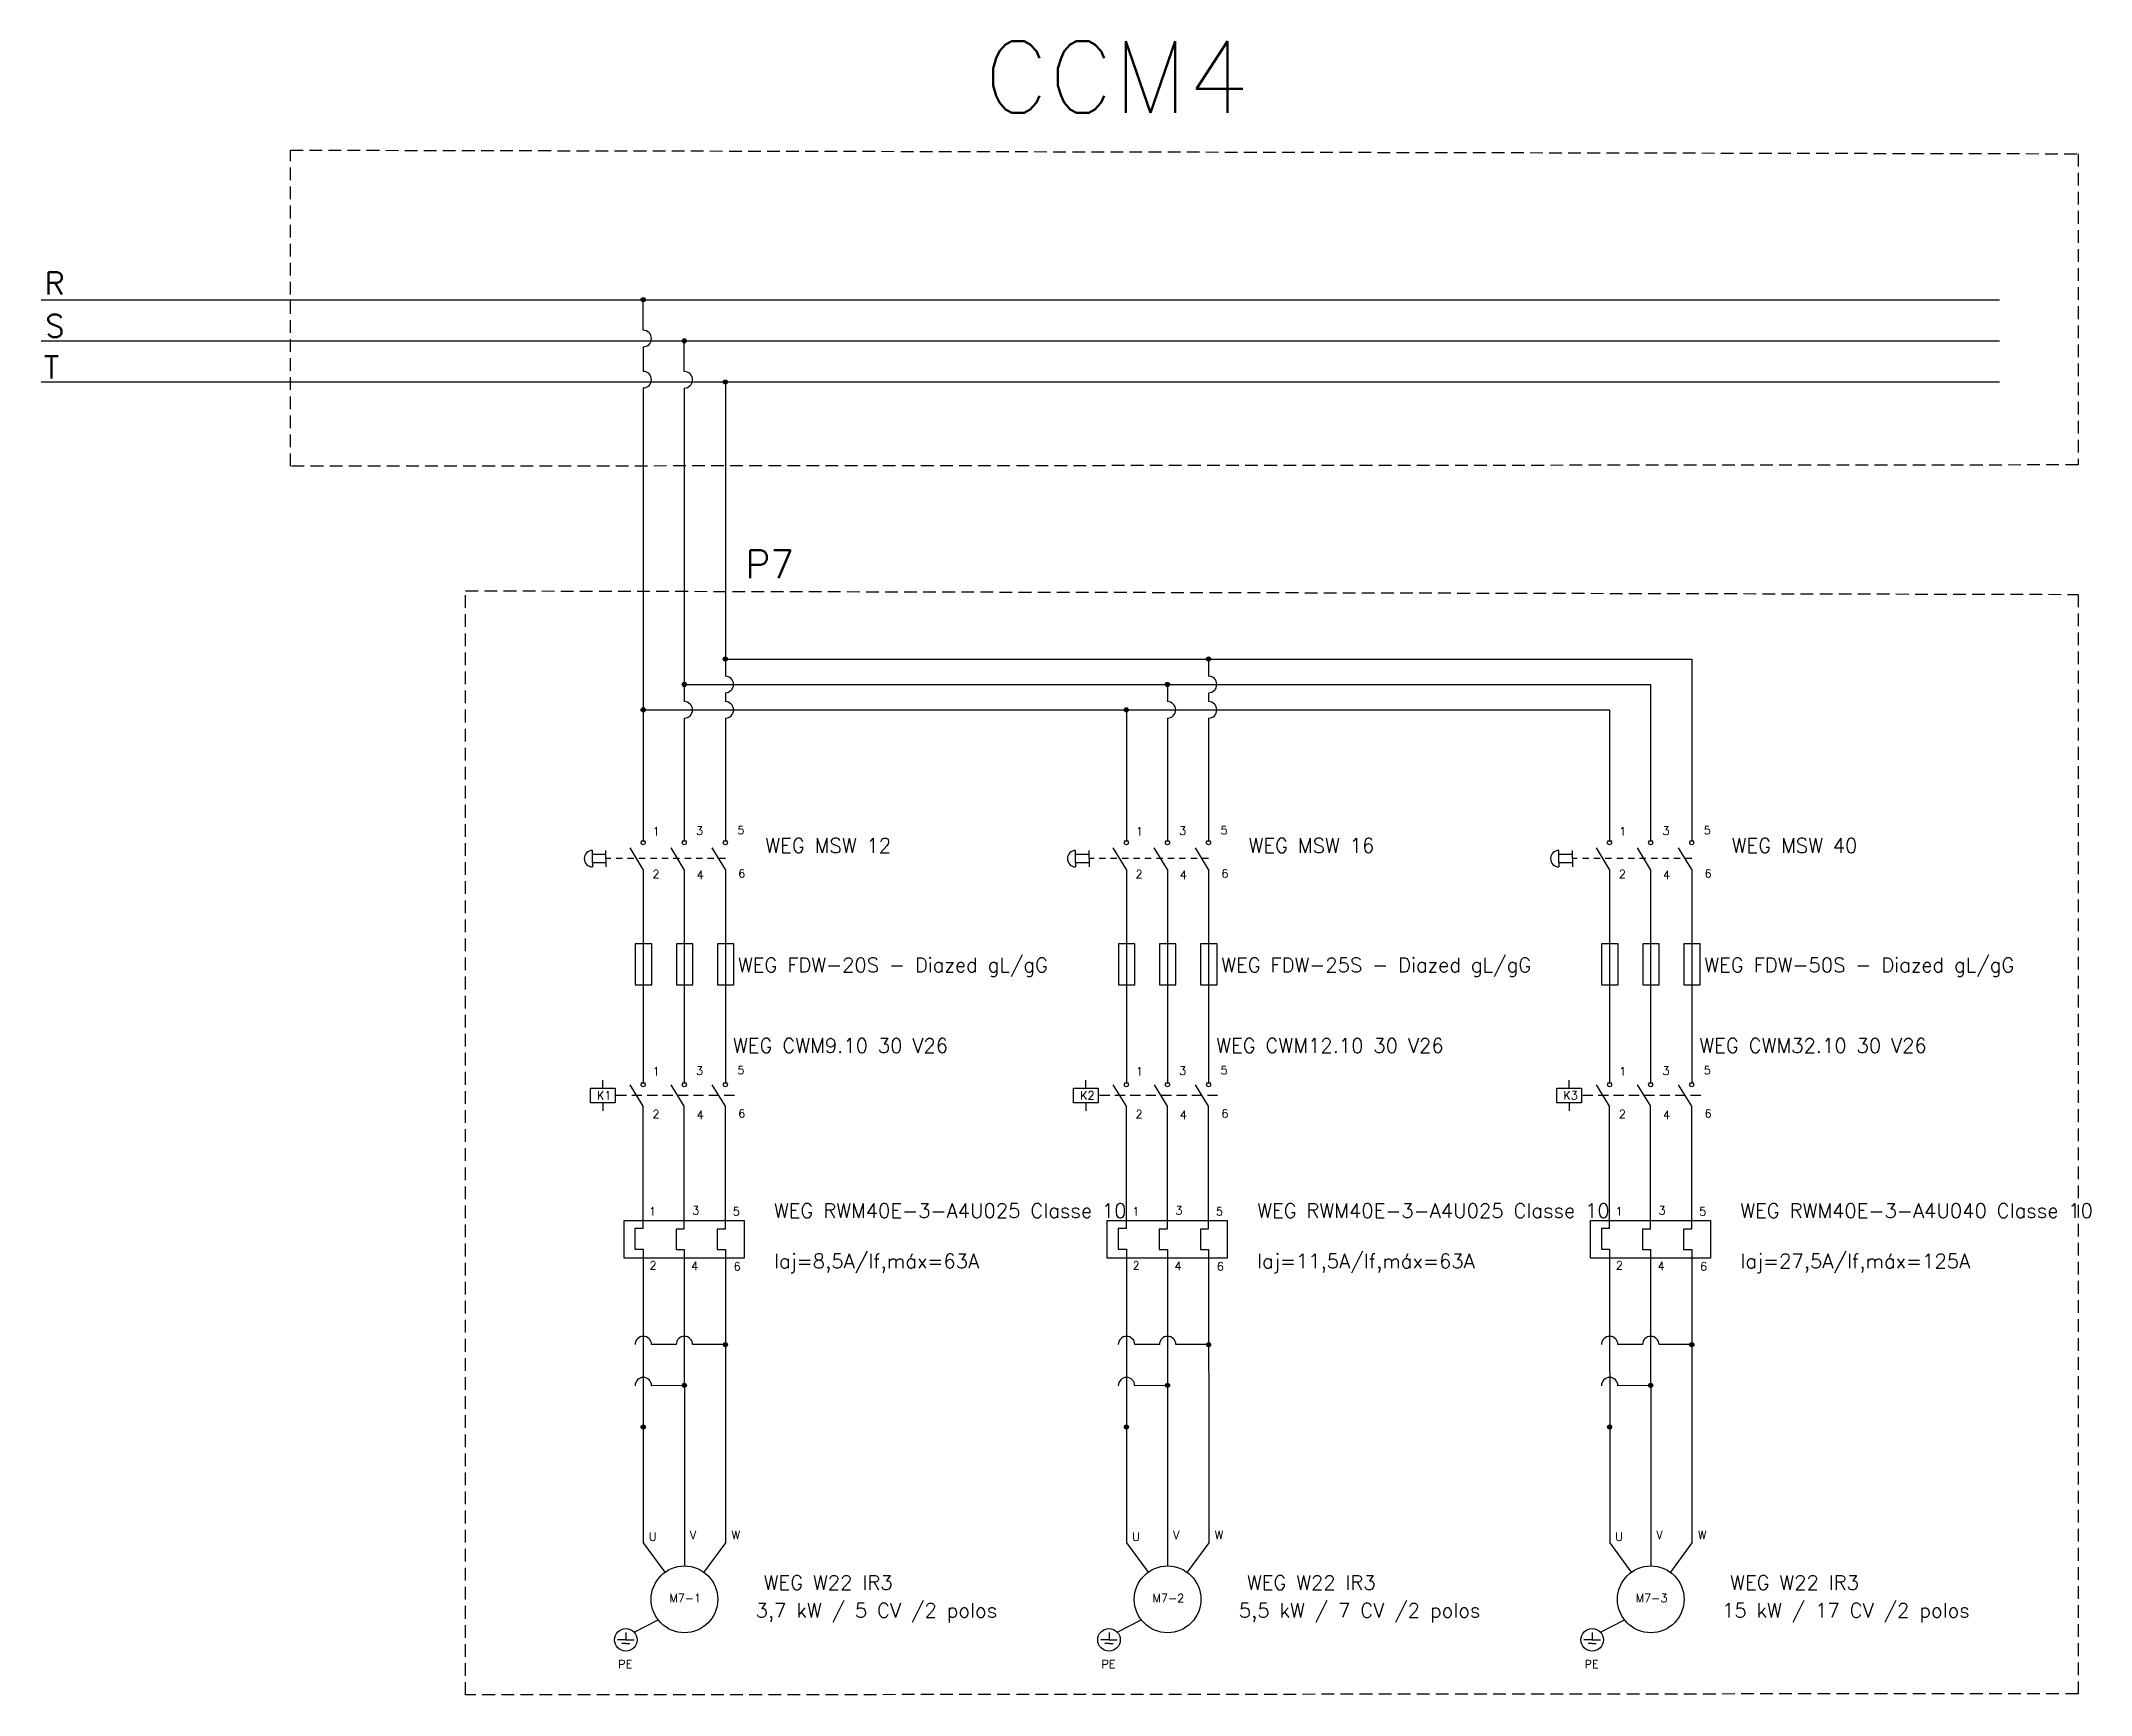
# Model space of a CAD drawing. Extents: x -646 to 641, y -139 to 322.
# Drawn here: x -0.47 to 39.83, y 8.22 to 40.74 of the extents above; entities that cross this region are included whole.
import ezdxf

# ---------------------------------------------------------------- set-up
doc = ezdxf.new("R2010")
doc.units = 0
doc.header["$MEASUREMENT"] = 0
doc.linetypes.add('DASHED2', pattern=[0.375, 0.25, -0.125])
doc.linetypes.add('HIDDEN', pattern=[0.375, 0.25, -0.125])
doc.layers.add('_COTAS', color=4, linetype='Continuous')
doc.layers.add('ELET_TRIFILAR_TEXTO', color=4, linetype='Continuous')
doc.layers.add('ELET_TRIFILAR_DESENHO', color=5, linetype='Continuous', plot=False)
doc.styles.add('ROMANS', font='romans')

msp = doc.modelspace()

# ---------------------------------------------------------------- texts
at = {"layer": 'ELET_TRIFILAR_TEXTO', "style": 'ROMANS'}
for s, height, p in [('CCM4', 1.4139, (18.069, 39.328)), ('P7', 0.5457, (13.377, 30.182)), ('WEG MSW 12', 0.2828, (13.77, 24.782)), ('WEG MSW 16', 0.2828, (23.27, 24.782)), ('WEG MSW 40', 0.2828, (32.77, 24.782)), ('WEG FDW-20S - Diazed gL/gG', 0.28277, (13.232, 22.434)), ('WEG FDW-25S - Diazed gL/gG', 0.28277, (22.732, 22.434)), ('WEG FDW-50S - Diazed gL/gG', 0.28277, (32.232, 22.434)), ('WEG CWM9.10 30 V26', 0.28277, (13.134, 20.849)), ('WEG CWM12.10 30 V26', 0.28277, (22.634, 20.849)), ('WEG CWM32.10 30 V26', 0.28277, (32.134, 20.849)), ('Iaj=8,5A/If,máx=63A', 0.28277, (13.939, 16.61)), ('Iaj=11,5A/If,máx=63A', 0.28277, (23.439, 16.61)), ('Iaj=27,5A/If,máx=125A', 0.28277, (32.939, 16.61)), ('WEG W22 IR3', 0.28277, (13.738, 10.29)), ('WEG W22 IR3', 0.28277, (23.238, 10.29)), ('WEG W22 IR3', 0.28277, (32.738, 10.29)), ('3,7 kW / 5 CV /2 polos', 0.28277, (13.579, 9.743)), ('5,5 kW / 7 CV /2 polos', 0.28277, (23.079, 9.743)), ('15 kW / 17 CV /2 polos', 0.28277, (32.579, 9.743))]:
    msp.add_text(s, height=height, dxfattribs=at).set_placement(p)
at = {"layer": 'ELET_TRIFILAR_TEXTO', "linetype": 'Continuous', "attachment_point": 1, "style": 'ROMANS'}
for s, width, heights, insert, char_height in [('R', 0.45782, [0.385], (-0.402, 36.197), 0.441), ('S', 0.45782, [0.385], (-0.387, 35.362), 0.441), ('T', 0.45782, [0.385], (-0.416, 34.545), 0.441), ('K1', 0.45782, [0.385], (10.459, 20.09), 0.1616), ('K2', 0.45782, [0.385], (19.959, 20.09), 0.1616), ('K3', 0.45782, [0.385], (29.459, 20.09), 0.1616), ('U', 0.45782, [0.385], (11.48, 11.412), 0.162), ('V', 0.45782, [0.385], (12.288, 11.445), 0.162), ('W', 0.45782, [0.385], (13.107, 11.445), 0.162), ('U', 0.45782, [0.385], (20.98, 11.412), 0.162), ('V', 0.45782, [0.385], (21.788, 11.445), 0.162), ('W', 0.45782, [0.385], (22.607, 11.445), 0.162), ('U', 0.45782, [0.385], (30.48, 11.412), 0.162), ('V', 0.45782, [0.385], (31.288, 11.445), 0.162), ('W', 0.45782, [0.385], (32.107, 11.445), 0.162), ('M7-1', 0.51858, [0.563], (11.883, 10.206), 0.1616), ('M7-2', 0.51858, [0.563], (21.383, 10.206), 0.1616), ('M7-3', 0.51858, [0.563], (30.883, 10.206), 0.1616), ('PE', 0.45782, [0.385], (10.878, 8.907), 0.1616), ('PE', 0.45782, [0.385], (20.378, 8.907), 0.1616), ('PE', 0.45782, [0.385], (29.878, 8.907), 0.1616)]:
    msp.add_mtext_dynamic_manual_height_columns(s, width=width, gutter_width=2.793, heights=heights, dxfattribs=dict(at, insert=insert, char_height=char_height))
at = {"layer": 'ELET_TRIFILAR_TEXTO', "linetype": 'Continuous', "char_height": 0.28277, "width": 7.6, "attachment_point": 1, "style": 'ROMANS'}
for s, insert in [('WEG RWM40E-3-A4U025 Classe 10', (13.939, 17.885)), ('WEG RWM40E-3-A4U025 Classe 10', (23.439, 17.885)), ('WEG RWM40E-3-A4U040 Classe 10', (32.939, 17.885))]:
    msp.add_mtext(s, dxfattribs=dict(at, insert=insert))

# ---------------------------------------------------------------- blocks, each defined once
blk = doc.blocks.new('Contator')
at = {"layer": 'ELET_TRIFILAR_DESENHO', "linetype": 'Continuous'}
for p, q in [((150.054, 111.998), (150.054, 112.198)), ((151.04, 111.562), (150.721, 112.083)), ((150.99, 112.133), (151.091, 112.133)), ((152.04, 111.562), (151.721, 112.083)), ((151.99, 112.133), (152.091, 112.133)), ((153.04, 111.562), (152.721, 112.083)), ((152.99, 112.133), (153.091, 112.133)), ((150.054, 111.646), (150.054, 111.446))]:
    blk.add_line(p, q, dxfattribs=at)
at = {"layer": 'ELET_TRIFILAR_DESENHO', "linetype": 'DASHED2'}
blk.add_line((153.26, 111.822), (150.354, 111.822), dxfattribs=at)
at = {"layer": 'ELET_TRIFILAR_DESENHO', "linetype": 'Continuous'}
blk.add_lwpolyline([(149.754, 111.998), (150.354, 111.998), (150.354, 111.646), (149.754, 111.646)], close=True, dxfattribs=at)
for centre in [(151.04, 112.083), (152.04, 112.083), (153.04, 112.083)]:
    blk.add_circle(centre, 0.05, dxfattribs=at)
blk = doc.blocks.new('Rele Termico')
at = {"layer": 'ELET_TRIFILAR_DESENHO', "linetype": 'Continuous'}
for p, q in [((151.04, 108.823), (150.84, 108.823)), ((150.84, 108.823), (150.84, 108.323)), ((152.04, 108.811), (151.84, 108.811)), ((151.84, 108.811), (151.84, 108.311)), ((153.04, 108.811), (152.84, 108.811)), ((152.84, 108.811), (152.84, 108.311)), ((150.84, 108.323), (151.04, 108.323)), ((151.84, 108.311), (152.04, 108.311)), ((152.84, 108.311), (153.04, 108.311))]:
    blk.add_line(p, q, dxfattribs=at)
blk.add_lwpolyline([(150.573, 109.022), (153.495, 109.022), (153.495, 108.102), (150.573, 108.102)], close=True, dxfattribs=at)
blk = doc.blocks.new('Nome - Contatos')
at = {"layer": 'ELET_TRIFILAR_TEXTO', "linetype": 'Continuous', "char_height": 0.2, "attachment_point": 1, "style": 'ROMANS'}
for s, insert in [('1', (142.46, 124.177)), ('3', (143.513, 124.19)), ('5', (144.518, 124.204)), ('2', (142.451, 123.136)), ('4', (143.528, 123.114)), ('6', (144.54, 123.15))]:
    blk.add_mtext_dynamic_manual_height_columns(s, width=0.31166, gutter_width=1.901, heights=[0.262], dxfattribs=dict(at, insert=insert))
blk = doc.blocks.new('Nome - Termico')
at = {"layer": 'ELET_TRIFILAR_TEXTO', "linetype": 'Continuous', "char_height": 0.2, "attachment_point": 1, "style": 'ROMANS'}
for s, insert in [('3', (150.822, 110.762)), ('1', (149.774, 110.74)), ('5', (151.809, 110.74)), ('2', (149.782, 109.425)), ('4', (150.799, 109.41)), ('6', (151.832, 109.402))]:
    blk.add_mtext_dynamic_manual_height_columns(s, width=0.31166, gutter_width=1.901, heights=[0.262], dxfattribs=dict(at, insert=insert))
blk = doc.blocks.new('Fusíveis')
at = {"layer": 'ELET_TRIFILAR_DESENHO', "linetype": 'Continuous'}
for p, q in [((143.684, 121.383), (143.484, 121.383)), ((143.484, 121.383), (143.484, 120.383)), ((143.884, 121.383), (143.684, 121.383)), ((143.884, 120.383), (143.884, 121.383)), ((144.684, 121.383), (144.484, 121.383)), ((144.484, 121.383), (144.484, 120.383)), ((144.884, 121.383), (144.684, 121.383)), ((144.884, 120.383), (144.884, 121.383)), ((145.684, 121.383), (145.484, 121.383)), ((145.484, 121.383), (145.484, 120.383)), ((145.884, 121.383), (145.684, 121.383)), ((145.884, 120.383), (145.884, 121.383)), ((143.484, 120.383), (143.884, 120.383)), ((144.484, 120.383), (144.884, 120.383)), ((145.484, 120.383), (145.884, 120.383))]:
    blk.add_line(p, q, dxfattribs=at)

# ---------------------------------------------------------------- hatches: boundary and pattern name
at = {"layer": 'ELET_TRIFILAR_DESENHO', "linetype": 'Continuous'}
h = msp.add_hatch(color=256, dxfattribs=at)
h.dxf.hatch_style = 1
h.paths.add_polyline_path([(11.41, 35.654, 1), (11.329, 35.654, 1)])
h = msp.add_hatch(color=256, dxfattribs=at)
h.dxf.hatch_style = 1
h.paths.add_polyline_path([(12.218, 34.846, 1), (12.137, 34.846, 1)])
h = msp.add_hatch(color=256, dxfattribs=at)
h.dxf.hatch_style = 1
h.paths.add_polyline_path([(12.944, 34.035), (13.025, 34.035, 1)])
h.paths.add_polyline_path([(12.984, 34.035), (12.984, 33.995, 0.414214), (13.025, 34.035)])
h.paths.add_polyline_path([(12.984, 33.995), (12.984, 34.035), (12.944, 34.035, 0.414214)])
h = msp.add_hatch(color=256, dxfattribs=at)
h.dxf.hatch_style = 1
h.paths.add_polyline_path([(13.025, 28.59, 1), (12.944, 28.59, 1)])
h = msp.add_hatch(color=256, dxfattribs=at)
h.dxf.hatch_style = 1
h.paths.add_polyline_path([(22.525, 28.59, 1), (22.444, 28.59, 1)])
h = msp.add_hatch(color=256, dxfattribs=at)
h.dxf.hatch_style = 1
h.paths.add_polyline_path([(12.217, 28.09, 1), (12.136, 28.09, 1)])
h = msp.add_hatch(color=256, dxfattribs=at)
h.dxf.hatch_style = 1
h.paths.add_polyline_path([(21.717, 28.09, 1), (21.636, 28.09, 1)])
h = msp.add_hatch(color=256, dxfattribs=at)
h.dxf.hatch_style = 1
h.paths.add_polyline_path([(11.41, 27.59, 1), (11.329, 27.59, 1)])
h = msp.add_hatch(color=256, dxfattribs=at)
h.dxf.hatch_style = 1
h.paths.add_polyline_path([(20.91, 27.59, 1), (20.829, 27.59, 1)])
h = msp.add_hatch(color=256, dxfattribs=at)
h.dxf.hatch_style = 1
h.paths.add_polyline_path([(12.945, 15.11, -1), (13.025, 15.11, -1)])
h = msp.add_hatch(color=256, dxfattribs=at)
h.dxf.hatch_style = 1
h.paths.add_polyline_path([(22.445, 15.11, -1), (22.525, 15.11, -1)])
h = msp.add_hatch(color=256, dxfattribs=at)
h.dxf.hatch_style = 1
h.paths.add_polyline_path([(31.945, 15.11, -1), (32.025, 15.11, -1)])
h = msp.add_hatch(color=256, dxfattribs=at)
h.dxf.hatch_style = 1
h.paths.add_polyline_path([(12.217, 14.308, 1), (12.136, 14.308, 1)])
h = msp.add_hatch(color=256, dxfattribs=at)
h.dxf.hatch_style = 1
h.paths.add_polyline_path([(21.717, 14.308, 1), (21.636, 14.308, 1)])
h = msp.add_hatch(color=256, dxfattribs=at)
h.dxf.hatch_style = 1
h.paths.add_polyline_path([(31.217, 14.308, 1), (31.136, 14.308, 1)])
h = msp.add_hatch(color=256, dxfattribs=at)
h.dxf.hatch_style = 1
h.paths.add_polyline_path([(11.409, 13.491, 1), (11.328, 13.491, 1)])
h = msp.add_hatch(color=256, dxfattribs=at)
h.dxf.hatch_style = 1
h.paths.add_polyline_path([(20.909, 13.491, 1), (20.828, 13.491, 1)])
h = msp.add_hatch(color=256, dxfattribs=at)
h.dxf.hatch_style = 1
h.paths.add_polyline_path([(30.409, 13.491, 1), (30.328, 13.491, 1)])

# ---------------------------------------------------------------- linework, layer by layer
for p, q in [((-0.471, 35.654), (6.938, 35.654)), ((6.938, 35.654), (38.034, 35.654)), ((11.369, 35.052), (11.369, 35.654)), ((-0.471, 34.846), (6.374, 34.846)), ((6.374, 34.846), (38.034, 34.846)), ((11.369, 34.729), (11.369, 34.245)), ((12.177, 34.242), (12.176, 34.846)), ((-0.471, 34.038), (6.938, 34.038)), ((6.938, 34.038), (38.034, 34.038)), ((11.369, 33.921), (11.369, 29.177)), ((12.177, 33.919), (12.177, 29.156)), ((12.985, 34.038), (12.985, 29.177)), ((11.369, 29.178), (11.369, 25.019)), ((12.176, 29.178), (12.176, 27.751)), ((12.984, 29.178), (12.984, 28.251)), ((12.984, 28.59), (31.984, 28.59)), ((22.484, 28.59), (22.484, 28.251)), ((31.984, 28.59), (31.984, 25.019)), ((12.176, 28.09), (31.176, 28.09)), ((12.984, 27.928), (12.984, 27.751)), ((21.676, 28.09), (21.676, 27.751)), ((22.484, 27.928), (22.484, 27.751)), ((31.176, 28.09), (31.176, 25.019)), ((11.369, 27.59), (30.369, 27.59)), ((12.176, 27.428), (12.176, 25.019)), ((12.984, 27.428), (12.984, 25.019)), ((20.869, 27.59), (20.869, 25.019)), ((21.676, 27.428), (21.676, 25.019)), ((22.484, 27.428), (22.484, 25.019)), ((30.369, 27.59), (30.369, 25.019)), ((11.328, 25.018), (11.41, 25.018)), ((12.136, 25.018), (12.217, 25.018)), ((12.944, 25.018), (13.025, 25.018)), ((20.828, 25.018), (20.91, 25.018)), ((21.636, 25.018), (21.717, 25.018)), ((22.444, 25.018), (22.525, 25.018)), ((30.328, 25.018), (30.41, 25.018)), ((31.136, 25.018), (31.217, 25.018)), ((31.944, 25.018), (32.025, 25.018)), ((11.368, 24.454), (11.111, 24.875)), ((12.176, 24.454), (11.918, 24.875)), ((12.984, 24.454), (12.726, 24.875)), ((20.868, 24.454), (20.611, 24.875)), ((21.676, 24.454), (21.418, 24.875)), ((22.484, 24.454), (22.226, 24.875)), ((30.368, 24.454), (30.111, 24.875)), ((31.176, 24.454), (30.918, 24.875)), ((31.984, 24.454), (31.726, 24.875)), ((11.368, 24.454), (11.368, 20.259)), ((12.176, 24.454), (12.176, 20.259)), ((12.984, 24.454), (12.984, 20.259)), ((20.868, 24.454), (20.868, 20.259)), ((21.676, 24.454), (21.676, 20.259)), ((22.484, 24.454), (22.484, 20.259)), ((30.368, 24.454), (30.368, 20.259)), ((31.176, 24.454), (31.176, 20.259)), ((31.984, 24.454), (31.984, 20.259)), ((12.176, 17.386), (12.176, 19.798)), ((12.984, 17.386), (12.984, 19.798)), ((21.676, 17.386), (21.676, 19.798)), ((22.484, 17.386), (22.484, 19.798)), ((31.176, 17.386), (31.176, 19.798)), ((31.984, 17.386), (31.984, 19.798)), ((11.368, 16.987), (11.371, 12.157)), ((12.176, 16.977), (12.179, 11.7)), ((12.984, 16.977), (12.987, 12.157)), ((20.868, 16.987), (20.871, 12.157)), ((21.676, 16.977), (21.679, 11.7)), ((22.484, 16.977), (22.487, 12.157)), ((30.368, 16.987), (30.371, 12.157)), ((31.176, 16.977), (31.179, 11.7)), ((31.984, 16.977), (31.987, 12.157)), ((11.371, 12.157), (11.371, 11.214)), ((12.987, 12.157), (12.987, 11.214)), ((20.871, 12.157), (20.871, 11.214)), ((22.487, 12.157), (22.487, 11.214)), ((30.371, 12.157), (30.371, 11.214)), ((31.987, 12.157), (31.987, 11.214)), ((12.179, 11.7), (12.179, 10.757)), ((21.679, 11.7), (21.679, 10.757)), ((31.179, 11.7), (31.179, 10.757)), ((11.371, 11.214), (11.794, 10.632)), ((12.987, 11.214), (12.564, 10.632)), ((20.871, 11.214), (21.294, 10.632)), ((22.487, 11.214), (22.064, 10.632)), ((30.371, 11.214), (30.794, 10.632)), ((31.987, 11.214), (31.564, 10.632)), ((11.19, 9.457), (11.661, 9.698)), ((20.69, 9.457), (21.161, 9.698)), ((30.19, 9.457), (30.661, 9.698)), ((11.027, 9.306), (10.865, 9.306)), ((11.027, 9.451), (11.027, 9.306)), ((11.027, 9.306), (11.19, 9.306)), ((20.527, 9.306), (20.365, 9.306)), ((20.527, 9.451), (20.527, 9.306)), ((20.527, 9.306), (20.69, 9.306)), ((30.027, 9.306), (29.865, 9.306)), ((30.027, 9.451), (30.027, 9.306)), ((30.027, 9.306), (30.19, 9.306)), ((11.027, 9.23), (10.946, 9.23)), ((11.027, 9.23), (11.108, 9.23)), ((20.527, 9.23), (20.446, 9.23)), ((20.527, 9.23), (20.608, 9.23)), ((30.027, 9.23), (29.946, 9.23)), ((30.027, 9.23), (30.108, 9.23))]:
    msp.add_line(p, q, dxfattribs=at)
at = {"layer": 'ELET_TRIFILAR_DESENHO', "color": 254, "linetype": 'Continuous', "true_color": 0xcecce6}
for p, q in [((10.371, 24.746), (10.371, 24.826)), ((10.637, 24.746), (10.371, 24.746)), ((10.371, 24.584), (10.371, 24.746)), ((10.637, 24.665), (10.637, 24.826)), ((10.637, 24.665), (10.637, 24.503)), ((19.871, 24.746), (19.871, 24.826)), ((20.137, 24.746), (19.871, 24.746)), ((19.871, 24.584), (19.871, 24.746)), ((20.137, 24.665), (20.137, 24.826)), ((20.137, 24.665), (20.137, 24.503)), ((29.371, 24.746), (29.371, 24.826)), ((29.637, 24.746), (29.371, 24.746)), ((29.371, 24.584), (29.371, 24.746)), ((29.637, 24.665), (29.637, 24.826)), ((29.637, 24.665), (29.637, 24.503)), ((10.637, 24.584), (10.371, 24.584)), ((10.371, 24.584), (10.371, 24.503)), ((20.137, 24.584), (19.871, 24.584)), ((19.871, 24.584), (19.871, 24.503)), ((29.637, 24.584), (29.371, 24.584)), ((29.371, 24.584), (29.371, 24.503))]:
    msp.add_line(p, q, dxfattribs=at)
at = {"layer": 'ELET_TRIFILAR_DESENHO', "color": 254, "linetype": 'DASHED2', "ltscale": 0.5, "true_color": 0xcecce6}
for p, q in [((12.984, 24.665), (10.637, 24.665)), ((22.484, 24.665), (20.137, 24.665)), ((31.984, 24.665), (29.637, 24.665))]:
    msp.add_line(p, q, dxfattribs=at)
at = {"layer": 'ELET_TRIFILAR_DESENHO', "linetype": 'HIDDEN'}
for points in [[(4.431, 38.596), (39.58, 38.525), (39.58, 32.406), (4.431, 32.38)], [(7.875, 29.931), (39.58, 29.861), (39.58, 8.245), (7.875, 8.22)]]:
    msp.add_lwpolyline(points, close=True, dxfattribs=at)
at = {"layer": 'ELET_TRIFILAR_DESENHO', "linetype": 'Continuous'}
for points in [[(11.368, 17.391), (11.368, 19.798)], [(20.868, 17.391), (20.868, 19.798)], [(30.368, 17.391), (30.368, 19.798)], [(12.018, 15.11), (11.533, 15.11)], [(12.945, 15.11), (12.341, 15.11)], [(21.518, 15.11), (21.033, 15.11)], [(22.445, 15.11), (21.841, 15.11)], [(31.018, 15.11), (30.533, 15.11)], [(31.945, 15.11), (31.341, 15.11)], [(12.177, 14.308), (11.533, 14.302)], [(21.677, 14.308), (21.033, 14.302)], [(31.177, 14.308), (30.533, 14.302)]]:
    msp.add_lwpolyline(points, dxfattribs=at)
for centre, radius in [((11.369, 35.654), 0.0404), ((12.177, 34.846), 0.0404), ((12.984, 34.035), 0.0404), ((12.984, 28.59), 0.0404), ((22.484, 28.59), 0.0404), ((12.176, 28.09), 0.0404), ((21.676, 28.09), 0.0404), ((11.369, 27.59), 0.0404), ((20.869, 27.59), 0.0404), ((11.368, 24.978), 0.0404), ((12.176, 24.978), 0.0404), ((12.984, 24.978), 0.0404), ((20.868, 24.978), 0.0404), ((21.676, 24.978), 0.0404), ((22.484, 24.978), 0.0404), ((30.368, 24.978), 0.0404), ((31.176, 24.978), 0.0404), ((31.984, 24.978), 0.0404), ((12.985, 15.11), 0.0404), ((22.485, 15.11), 0.0404), ((31.985, 15.11), 0.0404), ((12.177, 14.308), 0.0404), ((21.677, 14.308), 0.0404), ((31.177, 14.308), 0.0404), ((11.369, 13.491), 0.0404), ((20.869, 13.491), 0.0404), ((30.369, 13.491), 0.0404), ((12.179, 10.101), 0.656), ((21.679, 10.101), 0.656), ((31.179, 10.101), 0.656), ((11.027, 9.306), 0.222), ((20.527, 9.306), 0.222), ((30.027, 9.306), 0.222)]:
    msp.add_circle(centre, radius, dxfattribs=at)
for centre, start, end in [((11.369, 34.891), 270, 90), ((11.369, 34.083), 270, 90), ((12.177, 34.08), 270, 90), ((12.984, 28.09), 270, 90), ((22.484, 28.09), 270, 90), ((12.176, 27.59), 270, 90), ((12.984, 27.59), 270, 90), ((21.676, 27.59), 270, 90), ((22.484, 27.59), 270, 90), ((11.371, 15.11), 0, 180), ((12.179, 15.11), 0, 180), ((20.871, 15.11), 0, 180), ((21.679, 15.11), 0, 180), ((30.371, 15.11), 0, 180), ((31.179, 15.11), 0, 180), ((11.371, 14.302), 0, 180), ((20.871, 14.302), 0, 180), ((30.371, 14.302), 0, 180)]:
    msp.add_arc(centre, 0.162, start, end, dxfattribs=at)
at = {"layer": 'ELET_TRIFILAR_DESENHO', "color": 254, "linetype": 'Continuous', "true_color": 0xcecce6}
for centre in [(10.371, 24.665), (19.871, 24.665), (29.371, 24.665)]:
    msp.add_arc(centre, 0.162, 90, 270, dxfattribs=at)

# ---------------------------------------------------------------- block references
at = {"layer": '_COTAS', "linetype": 'Continuous', "xscale": 0.8079180569963671, "yscale": 0.8079180569963671, "zscale": 0.8079180569963671}
for name, p in [('Nome - Contatos', (-103.539, -75.041)), ('Nome - Contatos', (-94.039, -75.041)), ('Nome - Contatos', (-84.539, -75.041)), ('Nome - Contatos', (-103.539, -79.76)), ('Nome - Contatos', (-94.039, -79.76)), ('Nome - Contatos', (-84.539, -79.76)), ('Nome - Termico', (-109.52, -71.658)), ('Nome - Termico', (-100.02, -71.658)), ('Nome - Termico', (-90.52, -71.658))]:
    msp.add_blockref(name, p, dxfattribs=at)
at = {"layer": 'ELET_TRIFILAR_DESENHO', "linetype": 'Continuous', "xscale": 0.8079180569963671, "yscale": 0.8079180569963671, "zscale": 0.8079180569963671}
for name, p in [('Fusíveis', (-104.711, -75.075)), ('Fusíveis', (-95.211, -75.075)), ('Fusíveis', (-85.711, -75.075)), ('Contator', (-110.659, -70.335)), ('Contator', (-101.159, -70.335)), ('Contator', (-91.659, -70.335)), ('Rele Termico', (-110.659, -70.529)), ('Rele Termico', (-101.159, -70.529)), ('Rele Termico', (-91.659, -70.529))]:
    msp.add_blockref(name, p, dxfattribs=at)

msp.set_redraw_order([(e.dxf.handle, doc.entitydb.next_handle()) for e in msp.query("TEXT MTEXT ATTDEF DIMENSION ARC_DIMENSION")])  # texts and dimensions are drawn at this point

doc.saveas('drawing.dxf')
